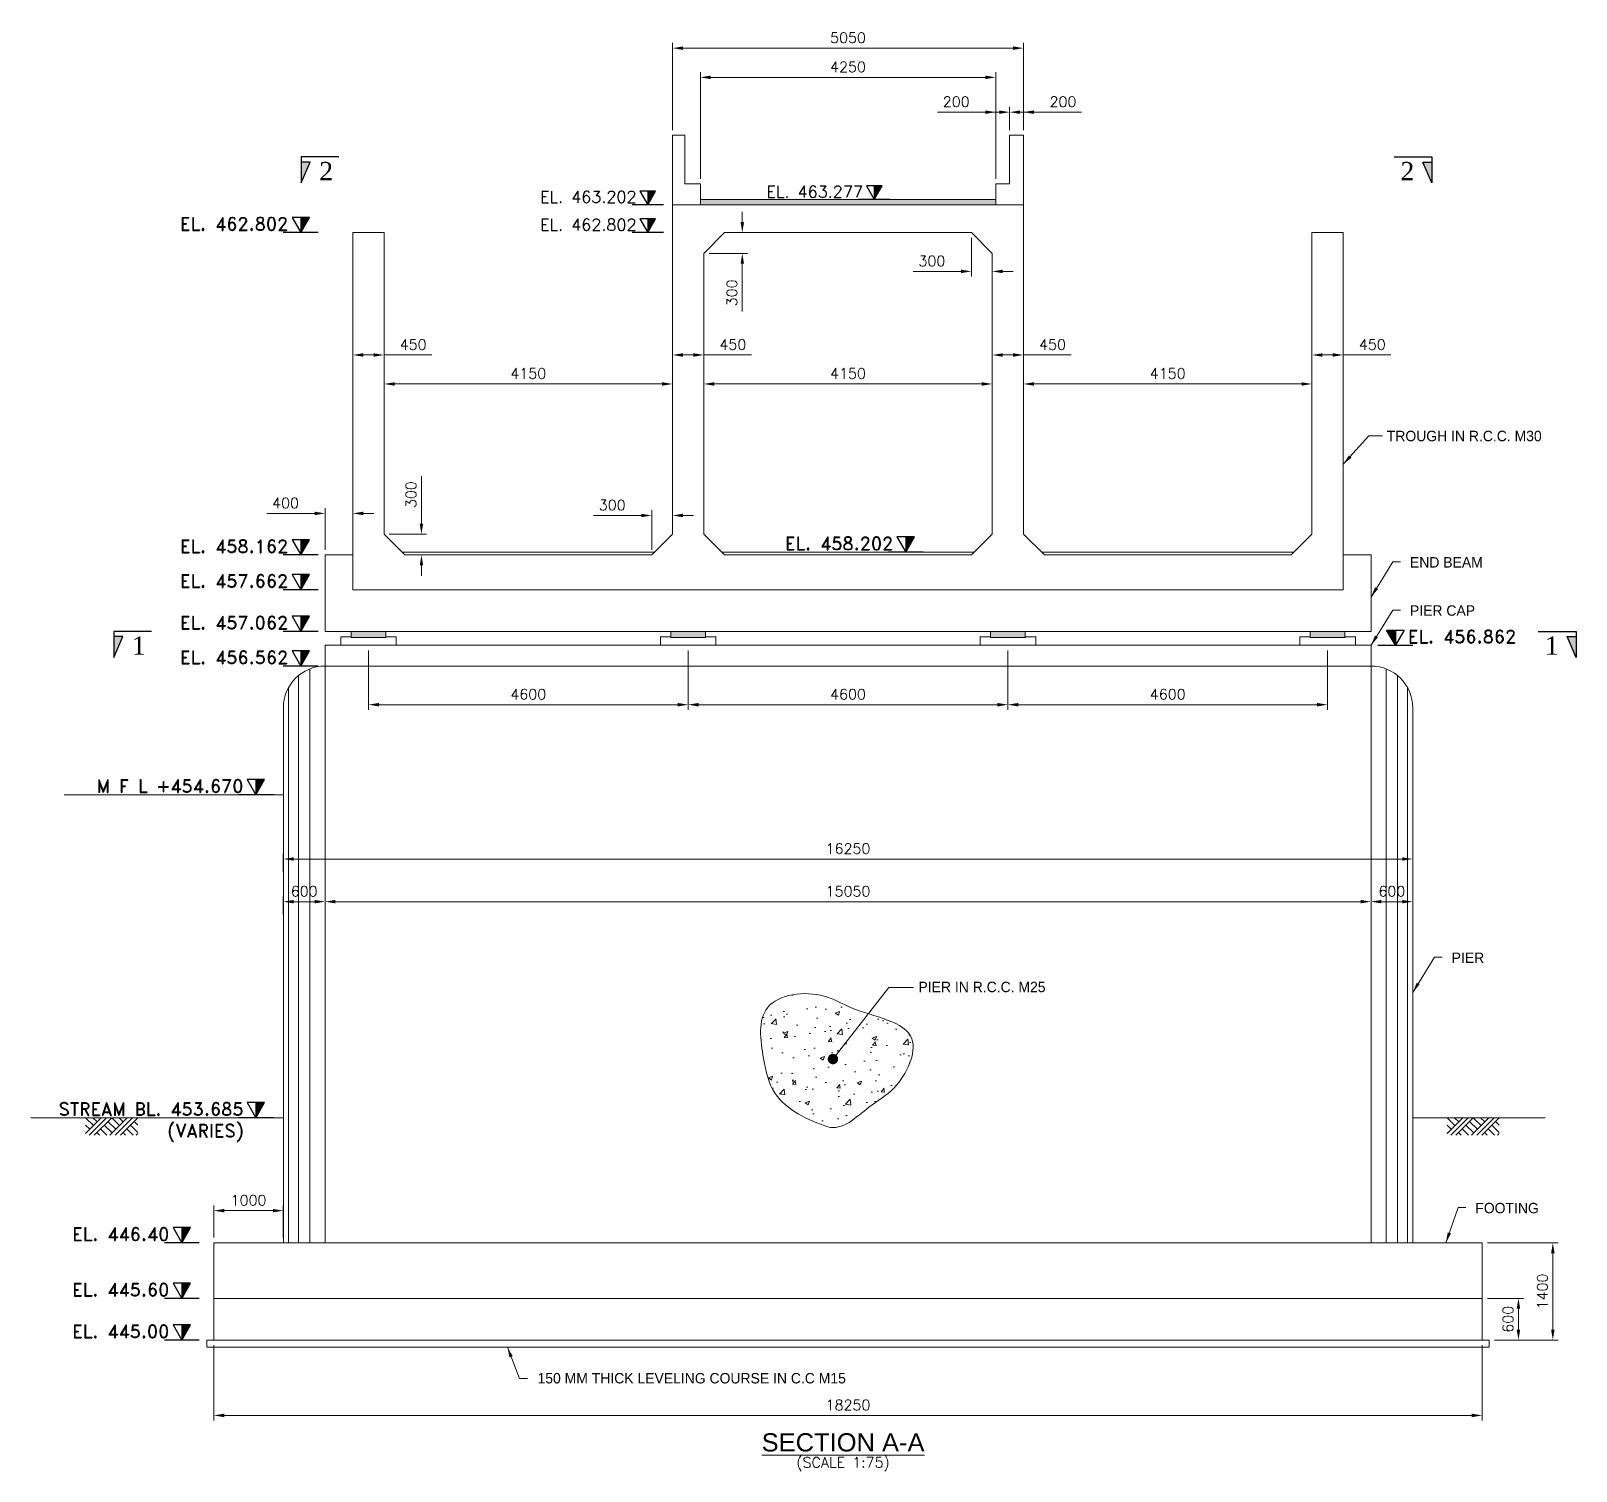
# Model space of a CAD drawing. Extents: x 2542500 to 2835796, y -294794 to -159040.
# Drawn here: x 2599923 to 2622156, y -180025 to -159296 of the extents above; entities that cross this region are included whole.
import ezdxf
from ezdxf.enums import TextEntityAlignment as Align

# ---------------------------------------------------------------- set-up
doc = ezdxf.new("R2010")
doc.units = 0
doc.header["$LTSCALE"] = 8
doc.header["$MEASUREMENT"] = 0
doc.header["$PDMODE"] = 35
doc.linetypes.add('HIDDEN', pattern=[0.375, 0.25, -0.125])
doc.layers.get('0').update_dxf_attribs({"color": 22, "linetype": 'CONTINUOUS'})
doc.layers.get('DEFPOINTS').update_dxf_attribs({"linetype": 'CONTINUOUS'})
for name, color, linetype, lineweight in [('HATCH SOLID', 253, 'CONTINUOUS', 5), ('LEVEL', 6, 'CONTINUOUS', 20), ('P.C.C', 105, 'CONTINUOUS', 9), ('R_DASHED', 183, 'HIDDEN', 9), ('R_DIMENSION', 8, 'CONTINUOUS', 15), ('R_TEXT G', 7, 'CONTINUOUS', 18), ('R_THIN LINE', 252, 'CONTINUOUS', 9), ('SEC MARK', 1, 'CONTINUOUS', 25), ('TEXT', 4, 'CONTINUOUS', 15), ('TEXT G', 7, 'CONTINUOUS', 18)]:
    doc.layers.add(name, color=color, linetype=linetype, lineweight=lineweight)
doc.layers.add('PUMP', color=4, linetype='CONTINUOUS')
doc.layers.add('R_HATCH', color=7, linetype='CONTINUOUS', lineweight=9, true_color=0xd1d1ff)
doc.styles.add('ARIEL', font='arial.ttf')
doc.styles.add('ROMANDS', font='romand.shx')
doc.styles.add('ROMANS', font='romans.shx')
doc.styles.get("Standard").update_dxf_attribs({"font": ''})
doc.styles.add('TIMES NR', font='times.ttf')
doc.styles.get('Standard').set_extended_font_data('Univers')
doc.dimstyles.new('DIM-75', dxfattribs={"dimscale": 75, "dimtxt": 2, "dimasz": 2, "dimexe": 1, "dimexo": 1, "dimgap": 1, "dimtad": 1, "dimdec": 0, "dimzin": 0, "dimdsep": 46, "dimtxsty": 'ROMANS', "dimcen": 1, "dimclrd": 256, "dimclre": 256, "dimclrt": 7, "dimadec": 0, "dimazin": 0, "dimtfac": 1, "dimtdec": 0, "dimtofl": 0, "dimtmove": 0, "dimatfit": 3, "dimfxl": 1, "dimtolj": 1, "dimtzin": 0, "dimlwd": 9, "dimlwe": 5, "dimarcsym": 0})
doc.dimstyles.new('DIM-75$0', dxfattribs={"dimscale": 75, "dimtxt": 2, "dimasz": 2, "dimexe": 1, "dimexo": 1, "dimgap": 1, "dimtad": 1, "dimdec": 0, "dimzin": 0, "dimdsep": 46, "dimtxsty": 'ROMANS', "dimcen": 1, "dimclrd": 256, "dimclre": 256, "dimclrt": 7, "dimadec": 0, "dimazin": 0, "dimtfac": 1, "dimtdec": 0, "dimtofl": 0, "dimtmove": 0, "dimatfit": 3, "dimfxl": 1, "dimtolj": 1, "dimtzin": 0, "dimlwd": 9, "dimlwe": 5, "dimarcsym": 0})

msp = doc.modelspace()

# ---------------------------------------------------------------- texts
at = {"layer": 'LEVEL', "style": 'ROMANDS'}
for s, insert, char_height, attachment_point in [('EL. 463.202', (2608637, -161601.9), 168.75, 3), ('EL. 463.277', (2611894.6, -161526.9), 168.75, 3), ('EL. 462.802', (2603625.5, -161980), 187.5, 3), ('EL. 462.802', (2608637, -162001.9), 168.75, 3), ('EL. 458.162', (2603625.5, -166620), 187.5, 3), ('EL. 458.202', (2612330.4, -166580), 187.5, 3), ('EL. 457.662', (2603625.5, -167120), 187.5, 3), ('EL. 457.062', (2603625.5, -167720), 187.5, 3), ('EL. 456.862', (2619734.7, -167920), 187.5, 1), ('EL. 456.562', (2603625.5, -168220), 187.5, 3), ('M F L +454.670', (2602981.5, -170072), 187.5, 3), ('STREAM BL. 453.685 \\P(VARIES)', (2602981.5, -174720), 187.5, 3), ('EL. 446.40', (2601914.4, -176520), 187.5, 3), ('EL. 445.60', (2601914.4, -177320), 187.5, 3), ('EL. 445.00', (2601914.4, -177920), 187.5, 3)]:
    msp.add_mtext(s, dxfattribs=dict(at, insert=insert, char_height=char_height, attachment_point=attachment_point))
at = {"layer": 'R_TEXT G', "lineweight": 13, "ltscale": 0.13, "insert": (2619432, -165051.8), "char_height": 150, "attachment_point": 1}
msp.add_mtext_dynamic_manual_height_columns('TROUGH IN R.C.C. M30', width=7963.5, gutter_width=2750, heights=[0], dxfattribs=at)
at = {"layer": 'R_TEXT G', "lineweight": 13, "ltscale": 0.13, "char_height": 150, "attachment_point": 1}
for s, insert, width in [('\\A1;END BEAM', (2619765.6, -166870), 1560.878), ('\\A1;PIER CAP', (2619765.6, -167563.8), 1560.878), ('\\A1;PIER', (2620365.6, -172561), 894.357), ('PIER IN R.C.C. M25', (2612694, -172981.5), 4439.582), ('\\A1;FOOTING', (2620705.6, -176163.8), 894.357), ('\\A1;150 MM THICK LEVELING COURSE IN C.C M15', (2607212.6, -178612.8), 6874.917)]:
    msp.add_mtext(s, dxfattribs=dict(at, insert=insert, width=width))
at = {"layer": 'TEXT', "color": 1, "lineweight": 13, "insert": (2611609, -179745.8), "char_height": 262.5, "width": 7433.008, "attachment_point": 8, "style": 'ARIEL'}
msp.add_mtext('{\\LSECTION A-A}', dxfattribs=at)
at = {"layer": 'TEXT G', "style": 'ROMANS'}
msp.add_text('(SCALE 1:75)', height=150, dxfattribs=at).set_placement((2611609, -179824.6), align=Align.TOP_CENTER)

# ---------------------------------------------------------------- blocks, each defined once
blk = doc.blocks.new('jord1')
at = {"layer": 'P.C.C'}
for p, q in [((0, 0), (1.12, -1.12)), ((2.25, 0), (0, -2.25)), ((3, 0), (0.5, -2.5)), ((1.66, -0.59), (1.06, 0)), ((3.75, 0), (1.25, -2.5)), ((6, 0), (3.5, -2.5)), ((3.75, 0), (4.87, -1.12)), ((6.75, 0), (4.25, -2.5)), ((4.81, 0), (5.4, -0.59)), ((7.5, 0), (5, -2.5)), ((5.87, 0), (5.93, -0.06)), ((0, -1.06), (0.59, -1.66)), ((0, -2.12), (0.06, -2.19)), ((1.63, -2.12), (2.01, -2.5)), ((2.16, -1.59), (3.07, -2.5)), ((2.69, -1.06), (3.81, -2.19)), ((3.22, -0.53), (4.34, -1.66)), ((5.38, -2.12), (5.76, -2.5)), ((5.91, -1.59), (6.82, -2.5)), ((6.44, -1.06), (7.5, -2.12)), ((6.97, -0.53), (7.5, -1.06)), ((7.5, -2.25), (7.25, -2.5))]:
    blk.add_line(p, q, dxfattribs=at)
blk = doc.blocks.new('A$C71181FDA')
at = {"layer": 'HATCH SOLID', "ltscale": 100}
blk.add_hatch(color=256, dxfattribs=at).paths.add_polyline_path([(948, 0), (948, 828), (474, 828)])
at = {"layer": 'SEC MARK'}
for p, q in [((0, 0), (1896, 0)), ((948, 828), (948, 0))]:
    blk.add_line(p, q, dxfattribs=at)
blk.add_lwpolyline([(948, 0), (474, 828), (1422, 828), (948, 0)], dxfattribs=at)
blk = doc.blocks.new('*D7')
at = {"layer": 'DEFPOINTS', "color": 0}
for p in [(2604555, -163700), (2605005, -163700), (2605005, -163961)]:
    blk.add_point(p, dxfattribs=at)
at = {"layer": 'R_DIMENSION', "lineweight": 5}
for p, q in [((2604555, -163775), (2604555, -164036)), ((2605005, -163775), (2605005, -164036))]:
    blk.add_line(p, q, dxfattribs=at)
at = {"layer": 'R_DIMENSION', "lineweight": 9}
for p, q in [((2604705, -163961), (2604855, -163961)), ((2605005, -163961), (2605691, -163961))]:
    blk.add_line(p, q, dxfattribs=at)
at = {"layer": 'R_DIMENSION'}
for points in [[(2604705, -163936), (2604705, -163986), (2604555, -163961)], [(2604855, -163936), (2604855, -163986), (2605005, -163961)]]:
    blk.add_solid(points, dxfattribs=at)
at = {"layer": 'R_DIMENSION', "color": 7, "insert": (2605423, -163811), "char_height": 150, "attachment_point": 5, "style": 'ROMANS'}
blk.add_mtext('\\A1;450', dxfattribs=at)
blk = doc.blocks.new('*D8')
at = {"layer": 'DEFPOINTS', "color": 0}
for p in [(2609155, -163700), (2609605, -163700), (2609605, -163961)]:
    blk.add_point(p, dxfattribs=at)
at = {"layer": 'R_DIMENSION', "lineweight": 5}
for p, q in [((2609155, -163775), (2609155, -164036)), ((2609605, -163775), (2609605, -164036))]:
    blk.add_line(p, q, dxfattribs=at)
at = {"layer": 'R_DIMENSION', "lineweight": 9}
for p, q in [((2609305, -163961), (2609455, -163961)), ((2609605, -163961), (2610291, -163961))]:
    blk.add_line(p, q, dxfattribs=at)
at = {"layer": 'R_DIMENSION'}
for points in [[(2609305, -163936), (2609305, -163986), (2609155, -163961)], [(2609455, -163936), (2609455, -163986), (2609605, -163961)]]:
    blk.add_solid(points, dxfattribs=at)
at = {"layer": 'R_DIMENSION', "color": 7, "insert": (2610023, -163811), "char_height": 150, "attachment_point": 5, "style": 'ROMANS'}
blk.add_mtext('\\A1;450', dxfattribs=at)
blk = doc.blocks.new('*D9')
at = {"layer": 'DEFPOINTS', "color": 0}
for p in [(2613755, -163700), (2614205, -163700), (2614205, -163961)]:
    blk.add_point(p, dxfattribs=at)
at = {"layer": 'R_DIMENSION', "lineweight": 5}
for p, q in [((2613755, -163775), (2613755, -164036)), ((2614205, -163775), (2614205, -164036))]:
    blk.add_line(p, q, dxfattribs=at)
at = {"layer": 'R_DIMENSION', "lineweight": 9}
for p, q in [((2613905, -163961), (2614055, -163961)), ((2614205, -163961), (2614891, -163961))]:
    blk.add_line(p, q, dxfattribs=at)
at = {"layer": 'R_DIMENSION'}
for points in [[(2613905, -163936), (2613905, -163986), (2613755, -163961)], [(2614055, -163936), (2614055, -163986), (2614205, -163961)]]:
    blk.add_solid(points, dxfattribs=at)
at = {"layer": 'R_DIMENSION', "color": 7, "insert": (2614623, -163811), "char_height": 150, "attachment_point": 5, "style": 'ROMANS'}
blk.add_mtext('\\A1;450', dxfattribs=at)
blk = doc.blocks.new('*D10')
at = {"layer": 'DEFPOINTS', "color": 0}
for p in [(2618355, -163700), (2618805, -163700), (2618805, -163961)]:
    blk.add_point(p, dxfattribs=at)
at = {"layer": 'R_DIMENSION', "lineweight": 5}
for p, q in [((2618355, -163775), (2618355, -164036)), ((2618805, -163775), (2618805, -164036))]:
    blk.add_line(p, q, dxfattribs=at)
at = {"layer": 'R_DIMENSION', "lineweight": 9}
for p, q in [((2618505, -163961), (2618655, -163961)), ((2618805, -163961), (2619491, -163961))]:
    blk.add_line(p, q, dxfattribs=at)
at = {"layer": 'R_DIMENSION'}
for points in [[(2618505, -163936), (2618505, -163986), (2618355, -163961)], [(2618655, -163936), (2618655, -163986), (2618805, -163961)]]:
    blk.add_solid(points, dxfattribs=at)
at = {"layer": 'R_DIMENSION', "color": 7, "insert": (2619223, -163811), "char_height": 150, "attachment_point": 5, "style": 'ROMANS'}
blk.add_mtext('\\A1;450', dxfattribs=at)
blk = doc.blocks.new('*D11')
at = {"layer": 'DEFPOINTS', "color": 0}
for p in [(2605005, -164117), (2609155, -164117), (2609155, -164378)]:
    blk.add_point(p, dxfattribs=at)
at = {"layer": 'R_DIMENSION', "lineweight": 5}
for p, q in [((2605005, -164192), (2605005, -164453)), ((2609155, -164192), (2609155, -164453))]:
    blk.add_line(p, q, dxfattribs=at)
at = {"layer": 'R_DIMENSION', "lineweight": 9}
blk.add_line((2605155, -164378), (2609005, -164378), dxfattribs=at)
at = {"layer": 'R_DIMENSION'}
for points in [[(2605155, -164353), (2605155, -164403), (2605005, -164378)], [(2609005, -164353), (2609005, -164403), (2609155, -164378)]]:
    blk.add_solid(points, dxfattribs=at)
at = {"layer": 'R_DIMENSION', "color": 7, "insert": (2607080, -164228), "char_height": 150, "attachment_point": 5, "style": 'ROMANS'}
blk.add_mtext('\\A1;4150', dxfattribs=at)
blk = doc.blocks.new('*D12')
at = {"layer": 'DEFPOINTS', "color": 0}
for p in [(2609605, -164117), (2613755, -164117), (2609605, -164378)]:
    blk.add_point(p, dxfattribs=at)
at = {"layer": 'R_DIMENSION', "lineweight": 5}
for p, q in [((2609605, -164192), (2609605, -164453)), ((2613755, -164192), (2613755, -164453))]:
    blk.add_line(p, q, dxfattribs=at)
at = {"layer": 'R_DIMENSION', "lineweight": 9}
blk.add_line((2613605, -164378), (2609755, -164378), dxfattribs=at)
at = {"layer": 'R_DIMENSION'}
for points in [[(2609755, -164353), (2609755, -164403), (2609605, -164378)], [(2613605, -164353), (2613605, -164403), (2613755, -164378)]]:
    blk.add_solid(points, dxfattribs=at)
at = {"layer": 'R_DIMENSION', "color": 7, "insert": (2611680, -164228), "char_height": 150, "attachment_point": 5, "style": 'ROMANS'}
blk.add_mtext('\\A1;4150', dxfattribs=at)
blk = doc.blocks.new('*D13')
at = {"layer": 'DEFPOINTS', "color": 0}
for p in [(2614205, -164117), (2618355, -164117), (2614205, -164378)]:
    blk.add_point(p, dxfattribs=at)
at = {"layer": 'R_DIMENSION', "lineweight": 5}
for p, q in [((2614205, -164192), (2614205, -164453)), ((2618355, -164192), (2618355, -164453))]:
    blk.add_line(p, q, dxfattribs=at)
at = {"layer": 'R_DIMENSION', "lineweight": 9}
blk.add_line((2618205, -164378), (2614355, -164378), dxfattribs=at)
at = {"layer": 'R_DIMENSION'}
for points in [[(2614355, -164353), (2614355, -164403), (2614205, -164378)], [(2618205, -164353), (2618205, -164403), (2618355, -164378)]]:
    blk.add_solid(points, dxfattribs=at)
at = {"layer": 'R_DIMENSION', "color": 7, "insert": (2616280, -164228), "char_height": 150, "attachment_point": 5, "style": 'ROMANS'}
blk.add_mtext('\\A1;4150', dxfattribs=at)
blk = doc.blocks.new('*D14')
at = {"layer": 'DEFPOINTS', "color": 0}
for p in [(2604155, -166241), (2604155, -166839), (2604555, -166839)]:
    blk.add_point(p, dxfattribs=at)
at = {"layer": 'R_DIMENSION', "lineweight": 9}
for p, q in [((2604005, -166241), (2603319, -166241)), ((2604705, -166241), (2604855, -166241))]:
    blk.add_line(p, q, dxfattribs=at)
at = {"layer": 'R_DIMENSION', "lineweight": 5}
for p, q in [((2604155, -166764), (2604155, -166166)), ((2604555, -166764), (2604555, -166166))]:
    blk.add_line(p, q, dxfattribs=at)
at = {"layer": 'R_DIMENSION'}
for points in [[(2604005, -166216), (2604005, -166266), (2604155, -166241)], [(2604705, -166216), (2604705, -166266), (2604555, -166241)]]:
    blk.add_solid(points, dxfattribs=at)
at = {"layer": 'R_DIMENSION', "color": 7, "insert": (2603587, -166091), "char_height": 150, "attachment_point": 5, "style": 'ROMANS'}
blk.add_mtext('\\A1;400', dxfattribs=at)
blk = doc.blocks.new('*D15')
at = {"layer": 'DEFPOINTS', "color": 0}
for p in [(2613455, -162199), (2613755, -162499), (2613455, -162758)]:
    blk.add_point(p, dxfattribs=at)
at = {"layer": 'R_DIMENSION', "lineweight": 5}
for p, q in [((2613455, -162274), (2613455, -162833)), ((2613755, -162574), (2613755, -162833))]:
    blk.add_line(p, q, dxfattribs=at)
at = {"layer": 'R_DIMENSION', "lineweight": 9}
for p, q in [((2613305, -162758), (2612619, -162758)), ((2613905, -162758), (2614055, -162758))]:
    blk.add_line(p, q, dxfattribs=at)
at = {"layer": 'R_DIMENSION'}
for points in [[(2613305, -162733), (2613305, -162783), (2613455, -162758)], [(2613905, -162733), (2613905, -162783), (2613755, -162758)]]:
    blk.add_solid(points, dxfattribs=at)
at = {"layer": 'R_DIMENSION', "color": 7, "insert": (2612887, -162608), "char_height": 150, "attachment_point": 5, "style": 'ROMANS'}
blk.add_mtext('\\A1;300', dxfattribs=at)
blk = doc.blocks.new('*D16')
at = {"layer": 'DEFPOINTS', "color": 0}
for p in [(2609905, -162199), (2609605, -162499), (2610159, -162499)]:
    blk.add_point(p, dxfattribs=at)
at = {"layer": 'R_DIMENSION', "lineweight": 9}
for p, q in [((2610159, -162049), (2610159, -161899)), ((2610159, -162649), (2610159, -163334))]:
    blk.add_line(p, q, dxfattribs=at)
at = {"layer": 'R_DIMENSION', "lineweight": 5}
for p, q in [((2609980, -162199), (2610234, -162199)), ((2609680, -162499), (2610234, -162499))]:
    blk.add_line(p, q, dxfattribs=at)
at = {"layer": 'R_DIMENSION'}
for points in [[(2610134, -162049), (2610184, -162049), (2610159, -162199)], [(2610134, -162649), (2610184, -162649), (2610159, -162499)]]:
    blk.add_solid(points, dxfattribs=at)
at = {"layer": 'R_DIMENSION', "color": 7, "insert": (2610009, -163067), "char_height": 150, "attachment_point": 5, "rotation": 90, "style": 'ROMANS'}
blk.add_mtext('\\A1;300', dxfattribs=at)
blk = doc.blocks.new('*D17')
at = {"layer": 'DEFPOINTS', "color": 0}
for p in [(2605005, -166539), (2605542, -166539), (2605305, -166839)]:
    blk.add_point(p, dxfattribs=at)
at = {"layer": 'R_DIMENSION', "lineweight": 9}
for p, q in [((2605542, -166389), (2605542, -165703)), ((2605542, -166989), (2605542, -167139))]:
    blk.add_line(p, q, dxfattribs=at)
at = {"layer": 'R_DIMENSION', "lineweight": 5}
for p, q in [((2605080, -166539), (2605617, -166539)), ((2605380, -166839), (2605617, -166839))]:
    blk.add_line(p, q, dxfattribs=at)
at = {"layer": 'R_DIMENSION'}
for points in [[(2605517, -166389), (2605567, -166389), (2605542, -166539)], [(2605517, -166989), (2605567, -166989), (2605542, -166839)]]:
    blk.add_solid(points, dxfattribs=at)
at = {"layer": 'R_DIMENSION', "color": 7, "insert": (2605392, -165971), "char_height": 150, "attachment_point": 5, "rotation": 90, "style": 'ROMANS'}
blk.add_mtext('\\A1;300', dxfattribs=at)
blk = doc.blocks.new('*D18')
at = {"layer": 'DEFPOINTS', "color": 0}
for p in [(2608855, -166271), (2609155, -166539), (2608855, -166839)]:
    blk.add_point(p, dxfattribs=at)
at = {"layer": 'R_DIMENSION', "lineweight": 9}
for p, q in [((2608705, -166271), (2608019, -166271)), ((2609305, -166271), (2609455, -166271))]:
    blk.add_line(p, q, dxfattribs=at)
at = {"layer": 'R_DIMENSION', "lineweight": 5}
for p, q in [((2608855, -166764), (2608855, -166196)), ((2609155, -166464), (2609155, -166196))]:
    blk.add_line(p, q, dxfattribs=at)
at = {"layer": 'R_DIMENSION'}
for points in [[(2608705, -166246), (2608705, -166296), (2608855, -166271)], [(2609305, -166246), (2609305, -166296), (2609155, -166271)]]:
    blk.add_solid(points, dxfattribs=at)
at = {"layer": 'R_DIMENSION', "color": 7, "insert": (2608287, -166121), "char_height": 150, "attachment_point": 5, "style": 'ROMANS'}
blk.add_mtext('\\A1;300', dxfattribs=at)
blk = doc.blocks.new('*D19')
at = {"layer": 'DEFPOINTS', "color": 0}
for p in [(2604780, -168139), (2609380, -168139), (2609380, -168994)]:
    blk.add_point(p, dxfattribs=at)
at = {"layer": 'R_DIMENSION', "lineweight": 5}
for p, q in [((2604780, -168214), (2604780, -169069)), ((2609380, -168214), (2609380, -169069))]:
    blk.add_line(p, q, dxfattribs=at)
at = {"layer": 'R_DIMENSION', "lineweight": 9}
blk.add_line((2604930, -168994), (2609230, -168994), dxfattribs=at)
at = {"layer": 'R_DIMENSION'}
for points in [[(2604930, -168969), (2604930, -169019), (2604780, -168994)], [(2609230, -168969), (2609230, -169019), (2609380, -168994)]]:
    blk.add_solid(points, dxfattribs=at)
at = {"layer": 'R_DIMENSION', "color": 7, "insert": (2607080, -168844), "char_height": 150, "attachment_point": 5, "style": 'ROMANS'}
blk.add_mtext('\\A1;4600', dxfattribs=at)
blk = doc.blocks.new('*D20')
at = {"layer": 'DEFPOINTS', "color": 0}
for p in [(2609380, -168139), (2613980, -168139), (2613980, -168994)]:
    blk.add_point(p, dxfattribs=at)
at = {"layer": 'R_DIMENSION', "lineweight": 5}
for p, q in [((2609380, -168214), (2609380, -169069)), ((2613980, -168214), (2613980, -169069))]:
    blk.add_line(p, q, dxfattribs=at)
at = {"layer": 'R_DIMENSION', "lineweight": 9}
blk.add_line((2609530, -168994), (2613830, -168994), dxfattribs=at)
at = {"layer": 'R_DIMENSION'}
for points in [[(2609530, -168969), (2609530, -169019), (2609380, -168994)], [(2613830, -168969), (2613830, -169019), (2613980, -168994)]]:
    blk.add_solid(points, dxfattribs=at)
at = {"layer": 'R_DIMENSION', "color": 7, "insert": (2611680, -168844), "char_height": 150, "attachment_point": 5, "style": 'ROMANS'}
blk.add_mtext('\\A1;4600', dxfattribs=at)
blk = doc.blocks.new('*D21')
at = {"layer": 'DEFPOINTS', "color": 0}
for p in [(2613980, -168139), (2618580, -168139), (2618580, -168994)]:
    blk.add_point(p, dxfattribs=at)
at = {"layer": 'R_DIMENSION', "lineweight": 5}
for p, q in [((2613980, -168214), (2613980, -169069)), ((2618580, -168214), (2618580, -169069))]:
    blk.add_line(p, q, dxfattribs=at)
at = {"layer": 'R_DIMENSION', "lineweight": 9}
blk.add_line((2614130, -168994), (2618430, -168994), dxfattribs=at)
at = {"layer": 'R_DIMENSION'}
for points in [[(2614130, -168969), (2614130, -169019), (2613980, -168994)], [(2618430, -168969), (2618430, -169019), (2618580, -168994)]]:
    blk.add_solid(points, dxfattribs=at)
at = {"layer": 'R_DIMENSION', "color": 7, "insert": (2616280, -168844), "char_height": 150, "attachment_point": 5, "style": 'ROMANS'}
blk.add_mtext('\\A1;4600', dxfattribs=at)
blk = doc.blocks.new('*D22')
at = {"layer": 'DEFPOINTS', "color": 0}
for p in [(2603555, -171829), (2603555, -172088), (2604155, -172088)]:
    blk.add_point(p, dxfattribs=at)
at = {"layer": 'R_DIMENSION', "lineweight": 5}
for p, q in [((2603555, -172013), (2603555, -171754)), ((2604155, -172013), (2604155, -171754))]:
    blk.add_line(p, q, dxfattribs=at)
at = {"layer": 'R_DIMENSION', "lineweight": 9}
blk.add_line((2604005, -171829), (2603705, -171829), dxfattribs=at)
at = {"layer": 'R_DIMENSION'}
for points in [[(2603705, -171804), (2603705, -171854), (2603555, -171829)], [(2604005, -171804), (2604005, -171854), (2604155, -171829)]]:
    blk.add_solid(points, dxfattribs=at)
at = {"layer": 'R_DIMENSION', "color": 7, "insert": (2603855, -171679), "char_height": 150, "attachment_point": 5, "style": 'ROMANS'}
blk.add_mtext('\\A1;600', dxfattribs=at)
blk = doc.blocks.new('*D23')
at = {"layer": 'DEFPOINTS', "color": 0}
for p in [(2619205, -171829), (2604155, -172088), (2619205, -172088)]:
    blk.add_point(p, dxfattribs=at)
at = {"layer": 'R_DIMENSION', "lineweight": 5}
for p, q in [((2604155, -172013), (2604155, -171754)), ((2619205, -172013), (2619205, -171754))]:
    blk.add_line(p, q, dxfattribs=at)
at = {"layer": 'R_DIMENSION', "lineweight": 9}
blk.add_line((2604305, -171829), (2619055, -171829), dxfattribs=at)
at = {"layer": 'R_DIMENSION'}
for points in [[(2604305, -171804), (2604305, -171854), (2604155, -171829)], [(2619055, -171804), (2619055, -171854), (2619205, -171829)]]:
    blk.add_solid(points, dxfattribs=at)
at = {"layer": 'R_DIMENSION', "color": 7, "insert": (2611680, -171679), "char_height": 150, "attachment_point": 5, "style": 'ROMANS'}
blk.add_mtext('\\A1;15050', dxfattribs=at)
blk = doc.blocks.new('*D24')
at = {"layer": 'DEFPOINTS', "color": 0}
for p in [(2619805, -171829), (2619205, -172088), (2619805, -172088)]:
    blk.add_point(p, dxfattribs=at)
at = {"layer": 'R_DIMENSION', "lineweight": 5}
for p, q in [((2619205, -172013), (2619205, -171754)), ((2619805, -172013), (2619805, -171754))]:
    blk.add_line(p, q, dxfattribs=at)
at = {"layer": 'R_DIMENSION', "lineweight": 9}
blk.add_line((2619355, -171829), (2619655, -171829), dxfattribs=at)
at = {"layer": 'R_DIMENSION'}
for points in [[(2619355, -171804), (2619355, -171854), (2619205, -171829)], [(2619655, -171804), (2619655, -171854), (2619805, -171829)]]:
    blk.add_solid(points, dxfattribs=at)
at = {"layer": 'R_DIMENSION', "color": 7, "insert": (2619505, -171679), "char_height": 150, "attachment_point": 5, "style": 'ROMANS'}
blk.add_mtext('\\A1;600', dxfattribs=at)
blk = doc.blocks.new('*D25')
at = {"layer": 'DEFPOINTS', "color": 0}
for p in [(2602555, -176276), (2602555, -176739), (2603555, -176739)]:
    blk.add_point(p, dxfattribs=at)
at = {"layer": 'R_DIMENSION', "lineweight": 5}
for p, q in [((2602555, -176664), (2602555, -176201)), ((2603555, -176664), (2603555, -176201))]:
    blk.add_line(p, q, dxfattribs=at)
at = {"layer": 'R_DIMENSION', "lineweight": 9}
blk.add_line((2603405, -176276), (2602705, -176276), dxfattribs=at)
at = {"layer": 'R_DIMENSION'}
for points in [[(2602705, -176251), (2602705, -176301), (2602555, -176276)], [(2603405, -176251), (2603405, -176301), (2603555, -176276)]]:
    blk.add_solid(points, dxfattribs=at)
at = {"layer": 'R_DIMENSION', "color": 7, "insert": (2603055, -176126), "char_height": 150, "attachment_point": 5, "style": 'ROMANS'}
blk.add_mtext('\\A1;1000', dxfattribs=at)
blk = doc.blocks.new('*D26')
at = {"layer": 'DEFPOINTS', "color": 0}
for p in [(2613805, -159965), (2609555, -161499), (2613805, -161499)]:
    blk.add_point(p, dxfattribs=at)
at = {"layer": 'R_DIMENSION', "lineweight": 5}
for p, q in [((2609555, -161424), (2609555, -159890)), ((2613805, -161424), (2613805, -159890))]:
    blk.add_line(p, q, dxfattribs=at)
at = {"layer": 'R_DIMENSION', "lineweight": 9}
blk.add_line((2609705, -159965), (2613655, -159965), dxfattribs=at)
at = {"layer": 'R_DIMENSION'}
for points in [[(2609705, -159940), (2609705, -159990), (2609555, -159965)], [(2613655, -159940), (2613655, -159990), (2613805, -159965)]]:
    blk.add_solid(points, dxfattribs=at)
at = {"layer": 'R_DIMENSION', "color": 7, "insert": (2611680, -159815), "char_height": 150, "attachment_point": 5, "style": 'ROMANS'}
blk.add_mtext('\\A1;4250', dxfattribs=at)
blk = doc.blocks.new('*D28')
at = {"layer": 'DEFPOINTS', "color": 0}
for p in [(2614205, -159545), (2609155, -160799), (2614205, -160799)]:
    blk.add_point(p, dxfattribs=at)
at = {"layer": 'R_DIMENSION', "lineweight": 5}
for p, q in [((2609155, -160724), (2609155, -159470)), ((2614205, -160724), (2614205, -159470))]:
    blk.add_line(p, q, dxfattribs=at)
at = {"layer": 'R_DIMENSION', "lineweight": 9}
blk.add_line((2609305, -159545), (2614055, -159545), dxfattribs=at)
at = {"layer": 'R_DIMENSION'}
for points in [[(2609305, -159520), (2609305, -159570), (2609155, -159545)], [(2614055, -159520), (2614055, -159570), (2614205, -159545)]]:
    blk.add_solid(points, dxfattribs=at)
at = {"layer": 'R_DIMENSION', "color": 7, "insert": (2611680, -159395), "char_height": 150, "attachment_point": 5, "style": 'ROMANS'}
blk.add_mtext('\\A1;5050', dxfattribs=at)
blk = doc.blocks.new('*D29')
at = {"layer": 'DEFPOINTS', "color": 0, "ltscale": 0.13}
for p in [(2613805, -160466), (2614005, -160799), (2613805, -161499)]:
    blk.add_point(p, dxfattribs=at)
at = {"layer": 'R_DIMENSION', "lineweight": 9, "ltscale": 0.13}
for p, q in [((2613655, -160466), (2612969, -160466)), ((2614155, -160466), (2614305, -160466))]:
    blk.add_line(p, q, dxfattribs=at)
at = {"layer": 'R_DIMENSION', "lineweight": 5, "ltscale": 0.13}
for p, q in [((2613805, -161424), (2613805, -160391)), ((2614005, -160724), (2614005, -160391))]:
    blk.add_line(p, q, dxfattribs=at)
at = {"layer": 'R_DIMENSION', "ltscale": 0.13}
for points in [[(2613655, -160441), (2613655, -160491), (2613805, -160466)], [(2614155, -160441), (2614155, -160491), (2614005, -160466)]]:
    blk.add_solid(points, dxfattribs=at)
at = {"layer": 'R_DIMENSION', "color": 7, "lineweight": 13, "ltscale": 0.13, "insert": (2613237, -160316), "char_height": 150, "attachment_point": 5, "style": 'ROMANS'}
blk.add_mtext('\\A1;200', dxfattribs=at)
blk = doc.blocks.new('*D27')
at = {"layer": 'DEFPOINTS', "color": 0, "ltscale": 0.13}
for p in [(2614205, -160466), (2614005, -160799), (2614205, -160799)]:
    blk.add_point(p, dxfattribs=at)
at = {"layer": 'R_DIMENSION', "lineweight": 9, "ltscale": 0.13}
for p, q in [((2613855, -160466), (2613705, -160466)), ((2614355, -160466), (2615041, -160466))]:
    blk.add_line(p, q, dxfattribs=at)
at = {"layer": 'R_DIMENSION', "lineweight": 5, "ltscale": 0.13}
for p, q in [((2614005, -160724), (2614005, -160391)), ((2614205, -160724), (2614205, -160391))]:
    blk.add_line(p, q, dxfattribs=at)
at = {"layer": 'R_DIMENSION', "ltscale": 0.13}
for points in [[(2613855, -160441), (2613855, -160491), (2614005, -160466)], [(2614355, -160441), (2614355, -160491), (2614205, -160466)]]:
    blk.add_solid(points, dxfattribs=at)
at = {"layer": 'R_DIMENSION', "color": 7, "lineweight": 13, "ltscale": 0.13, "insert": (2614773, -160316), "char_height": 150, "attachment_point": 5, "style": 'ROMANS'}
blk.add_mtext('\\A1;200', dxfattribs=at)
blk = doc.blocks.new('*D30')
at = {"layer": 'DEFPOINTS', "color": 0}
for p in [(2602555, -178139), (2620805, -178139), (2620805, -179223)]:
    blk.add_point(p, dxfattribs=at)
at = {"layer": 'R_DIMENSION', "lineweight": 5}
for p, q in [((2602555, -178214), (2602555, -179298)), ((2620805, -178214), (2620805, -179298))]:
    blk.add_line(p, q, dxfattribs=at)
at = {"layer": 'R_DIMENSION', "lineweight": 9}
blk.add_line((2602705, -179223), (2620655, -179223), dxfattribs=at)
at = {"layer": 'R_DIMENSION'}
for points in [[(2602705, -179198), (2602705, -179248), (2602555, -179223)], [(2620655, -179198), (2620655, -179248), (2620805, -179223)]]:
    blk.add_solid(points, dxfattribs=at)
at = {"layer": 'R_DIMENSION', "color": 7, "insert": (2611680, -179073), "char_height": 150, "attachment_point": 5, "style": 'ROMANS'}
blk.add_mtext('\\A1;18250', dxfattribs=at)
blk = doc.blocks.new('*D59')
at = {"layer": 'DEFPOINTS', "color": 0}
for p in [(2619805, -171215), (2603555, -171474), (2619805, -171474)]:
    blk.add_point(p, dxfattribs=at)
at = {"layer": 'R_DIMENSION', "lineweight": 5}
for p, q in [((2603555, -171399), (2603555, -171140)), ((2619805, -171399), (2619805, -171140))]:
    blk.add_line(p, q, dxfattribs=at)
at = {"layer": 'R_DIMENSION', "lineweight": 9}
blk.add_line((2603705, -171215), (2619655, -171215), dxfattribs=at)
at = {"layer": 'R_DIMENSION'}
for points in [[(2603705, -171190), (2603705, -171240), (2603555, -171215)], [(2619655, -171190), (2619655, -171240), (2619805, -171215)]]:
    blk.add_solid(points, dxfattribs=at)
at = {"layer": 'R_DIMENSION', "color": 7, "insert": (2611680, -171065), "char_height": 150, "attachment_point": 5, "style": 'ROMANS'}
blk.add_mtext('\\A1;16250', dxfattribs=at)
blk = doc.blocks.new('A$C6F2721C1')
at = {"layer": 'HATCH SOLID'}
blk.add_hatch(color=256, dxfattribs=at).paths.add_polyline_path([(188, 100), (362, 100), (362, 500)])
at = {"layer": 'SEC MARK'}
blk.add_lwpolyline([(-362, 0), (362, 0), (362, 500), (188, 100), (362, 100)], dxfattribs=at)
at = {"layer": 'SEC MARK', "style": 'TIMES NR'}
blk.add_attdef('SECTEXT', text='', height=350, dxfattribs=at).set_placement((-104, 275), align=Align.MIDDLE_CENTER)
blk = doc.blocks.new('*D106')
at = {"layer": 'DEFPOINTS', "color": 0}
for p in [(2620805, -177539), (2621326, -177539), (2620905, -178139)]:
    blk.add_point(p, dxfattribs=at)
at = {"layer": 'R_DIMENSION', "lineweight": 5}
for p, q in [((2620880, -177539), (2621401, -177539)), ((2620980, -178139), (2621401, -178139))]:
    blk.add_line(p, q, dxfattribs=at)
at = {"layer": 'R_DIMENSION', "lineweight": 9}
blk.add_line((2621326, -177989), (2621326, -177689), dxfattribs=at)
at = {"layer": 'R_DIMENSION'}
for points in [[(2621301, -177689), (2621351, -177689), (2621326, -177539)], [(2621301, -177989), (2621351, -177989), (2621326, -178139)]]:
    blk.add_solid(points, dxfattribs=at)
at = {"layer": 'R_DIMENSION', "color": 7, "insert": (2621176, -177839), "char_height": 150, "attachment_point": 5, "rotation": 90, "style": 'ROMANS'}
blk.add_mtext('\\A1;600', dxfattribs=at)
blk = doc.blocks.new('*D107')
at = {"layer": 'DEFPOINTS', "color": 0}
for p in [(2620805, -176739), (2621821, -176739), (2620905, -178139)]:
    blk.add_point(p, dxfattribs=at)
at = {"layer": 'R_DIMENSION', "lineweight": 5}
for p, q in [((2620880, -176739), (2621896, -176739)), ((2620980, -178139), (2621896, -178139))]:
    blk.add_line(p, q, dxfattribs=at)
at = {"layer": 'R_DIMENSION', "lineweight": 9}
blk.add_line((2621821, -177989), (2621821, -176889), dxfattribs=at)
at = {"layer": 'R_DIMENSION'}
for points in [[(2621796, -176889), (2621846, -176889), (2621821, -176739)], [(2621796, -177989), (2621846, -177989), (2621821, -178139)]]:
    blk.add_solid(points, dxfattribs=at)
at = {"layer": 'R_DIMENSION', "color": 7, "insert": (2621671, -177439), "char_height": 150, "attachment_point": 5, "rotation": 90, "style": 'ROMANS'}
blk.add_mtext('\\A1;1400', dxfattribs=at)

# ---------------------------------------------------------------- dimensions: what is measured, and where the dimension line sits
at = {"layer": 'R_DIMENSION'}
for base, p1, p2, picture, middle in [((2614205.1, -159544.9), (2609155.1, -160798.8), (2614205.1, -160798.8), '*D28', (2611680.1, -159394.9)), ((2613805.1, -159965.3), (2609555.1, -161498.8), (2613805.1, -161498.8), '*D26', (2611680.1, -159815.3)), ((2613455.1, -162758.3), (2613755.1, -162498.8), (2613455.1, -162198.8), '*D15', (2612887.2, -162608.3)), ((2605005.1, -163960.5), (2604555.1, -163699.8), (2605005.1, -163699.8), '*D7', (2605422.9, -163810.5)), ((2609605.1, -163960.5), (2609155.1, -163699.8), (2609605.1, -163699.8), '*D8', (2610022.9, -163810.5)), ((2614205.1, -163960.5), (2613755.1, -163699.8), (2614205.1, -163699.8), '*D9', (2614622.9, -163810.5)), ((2618805.1, -163960.5), (2618355.1, -163699.8), (2618805.1, -163699.8), '*D10', (2619222.9, -163810.5)), ((2609155.1, -164378), (2605005.1, -164117.3), (2609155.1, -164117.3), '*D11', (2607080.1, -164228)), ((2604155.1, -166241.5), (2604555.1, -166838.8), (2604155.1, -166838.8), '*D14', (2603587.2, -166091.5)), ((2608855.1, -166271.3), (2609155.1, -166538.8), (2608855.1, -166838.8), '*D18', (2608287.2, -166121.3)), ((2609380.1, -168994), (2604780.1, -168138.8), (2609380.1, -168138.8), '*D19', (2607080.1, -168844)), ((2603555.1, -171829), (2604155.1, -172088), (2603555.1, -172088), '*D22', (2603855.1, -171679)), ((2602555.1, -176276), (2603555.1, -176738.8), (2602555.1, -176738.8), '*D25', (2603055.1, -176126)), ((2620805.1, -179223), (2602555.1, -178138.8), (2620805.1, -178138.8), '*D30', (2611680.1, -179073))]:
    dim = msp.add_linear_dim(base=base, p1=p1, p2=p2, dimstyle='DIM-75$0', dxfattribs=at)
    dim.commit()
    dim.dimension.update_dxf_attribs({"geometry": picture, "text_midpoint": middle})
at = {"layer": 'R_DIMENSION', "lineweight": 13, "ltscale": 0.13}
for base, p2, picture, middle in [((2613805.1, -160466), (2613805.1, -161498.8), '*D29', (2613237.2, -160316)), ((2614205.1, -160466), (2614205.1, -160798.8), '*D27', (2614772.9, -160316))]:
    dim = msp.add_linear_dim(base=base, p1=(2614005.1, -160798.8), p2=p2, dimstyle='DIM-75$0', dxfattribs=at)
    dim.commit()
    dim.dimension.update_dxf_attribs({"geometry": picture, "text_midpoint": middle})
at = {"layer": 'R_DIMENSION'}
for base, p1, p2, angle, picture, middle in [((2610158.9, -162498.8), (2609905.1, -162198.8), (2609605.1, -162498.8), 90, '*D16', (2610008.9, -163066.6)), ((2609605.1, -164378), (2613755.1, -164117.3), (2609605.1, -164117.3), 180, '*D12', (2611680.1, -164228)), ((2614205.1, -164378), (2618355.1, -164117.3), (2614205.1, -164117.3), 180, '*D13', (2616280.1, -164228)), ((2605541.6, -166538.8), (2605305.1, -166838.8), (2605005.1, -166538.8), 90, '*D17', (2605391.6, -165970.9)), ((2619805.1, -171215), (2603555.1, -171474), (2619805.1, -171474), 180, '*D59', (2611680.1, -171065)), ((2619205.1, -171829), (2604155.1, -172088), (2619205.1, -172088), 180, '*D23', (2611680.1, -171679)), ((2619805.1, -171829), (2619205.1, -172088), (2619805.1, -172088), 180, '*D24', (2619505.1, -171679)), ((2621821.4, -176738.8), (2620905.1, -178138.8), (2620805.1, -176738.8), 90, '*D107', (2621671.4, -177438.8)), ((2621326.1, -177538.8), (2620905.1, -178138.8), (2620805.1, -177538.8), 90, '*D106', (2621176.1, -177838.8))]:
    dim = msp.add_linear_dim(base=base, p1=p1, p2=p2, angle=angle, dimstyle='DIM-75$0', dxfattribs=at)
    dim.commit()
    dim.dimension.update_dxf_attribs({"geometry": picture, "text_midpoint": middle})
for base, p1, p2, picture, middle in [((2613980.1, -168994), (2609380.1, -168138.8), (2613980.1, -168138.8), '*D20', (2611680.1, -168844)), ((2618580.1, -168994), (2613980.1, -168138.8), (2618580.1, -168138.8), '*D21', (2616280.1, -168844))]:
    dim = msp.add_linear_dim(base=base, p1=p1, p2=p2, dimstyle='DIM-75$0', override={"dimtmove": 1}, dxfattribs=at)
    dim.commit()
    dim.dimension.update_dxf_attribs({"geometry": picture, "text_midpoint": middle})

# ---------------------------------------------------------------- hatches: boundary and pattern name
at = {"layer": 'R_HATCH', "lineweight": 13, "ltscale": 0.13}
h = msp.add_hatch(dxfattribs=at)
h.set_pattern_fill('AR-CONC', color=256)
h.set_pattern_definition([(50, (587613.29, 188987.86), (182.184669, -15.939086), [19.05, -209.55]), (355, (587613.29, 188987.86), (-35.243421, 191.056845), [15.24, -167.640584]), (100.451445, (587628.47, 188986.53), (146.941247, 175.117752), [16.190009, -178.090245]), (46.1842, (587613.29, 189038.66), (271.07904, -42.042328), [28.575, -314.325]), (96.635558, (587635.88, 189035.16), (237.404134, 247.426125), [24.285023, -267.13561]), (351.184151, (587613.3, 189038.66), (237.404134, 247.426125), [22.859967, -251.459732]), (21, (587638.69, 189025.96), (151.614391, -102.265198), [19.05, -209.55]), (326, (587638.69, 189025.96), (61.802028, 184.187966), [15.24, -167.64]), (71.451445, (587651.32, 189017.44), (213.41642, 81.922769), [16.190009, -178.089938]), (37.5, (587613.29, 188987.86), (3.0886033, 84.5550389), [0, -165.608, 0, -170.18, 0, -168.275]), (7.5, (587613.29, 188987.86), (66.8196625, 100.180575), [0, -97.028, 0, -161.798, 0, -64.135]), (327.5, (587556.65, 188987.86), (135.5905952, -5.728744), [0, -63.5, 0, -198.12, 0, -262.89]), (317.5, (587531.25, 188987.86), (148.1291814, 25.426491), [0, -82.55, 0, -131.572, 0, -186.69])])
h.paths.add_polyline_path([(2613805.1, -161723.8), (2609555.1, -161723.8), (2609555.1, -161798.8), (2613805.1, -161798.8)])
h = msp.add_hatch(dxfattribs=at)
h.set_pattern_fill('ANGLE', color=256)
h.set_pattern_definition([(0, (1138506.5105, 67845.8764), (0, 6.985), [5.08, -1.905]), (90, (1138506.5105, 67845.8764), (-6.985, 4e-16), [5.08, -1.905])])
h.paths.add_polyline_path([(2605030.1, -168024.8), (2605030.1, -167938.8), (2604530.1, -167938.8), (2604530.1, -168024.8)])
h = msp.add_hatch(dxfattribs=at)
h.set_pattern_fill('ANGLE', color=256)
h.set_pattern_definition([(0, (1143106.5105, 67845.8764), (0, 6.985), [5.08, -1.905]), (90, (1143106.5105, 67845.8764), (-6.985, 4e-16), [5.08, -1.905])])
h.paths.add_polyline_path([(2609630.1, -168024.8), (2609630.1, -167938.8), (2609130.1, -167938.8), (2609130.1, -168024.8)])
h = msp.add_hatch(dxfattribs=at)
h.set_pattern_fill('ANGLE', color=256)
h.set_pattern_definition([(0, (1147706.5105, 67845.8764), (0, 6.985), [5.08, -1.905]), (90, (1147706.5105, 67845.8764), (-6.985, 4e-16), [5.08, -1.905])])
h.paths.add_polyline_path([(2614230.1, -168024.8), (2614230.1, -167938.8), (2613730.1, -167938.8), (2613730.1, -168024.8)])
h = msp.add_hatch(dxfattribs=at)
h.set_pattern_fill('ANGLE', color=256)
h.set_pattern_definition([(0, (1152306.5105, 67845.8764), (0, 6.985), [5.08, -1.905]), (90, (1152306.5105, 67845.8764), (-6.985, 4e-16), [5.08, -1.905])])
h.paths.add_polyline_path([(2618830.1, -168024.8), (2618830.1, -167938.8), (2618330.1, -167938.8), (2618330.1, -168024.8)])
h = msp.add_hatch(dxfattribs=at)
h.set_pattern_fill('AR-CONC', color=256, scale=3.5)
h.set_pattern_definition([(50, (1193838.63, 79786.7), (637.64634, -55.7868), [66.675, -733.425]), (355, (1193838.6, 79786.7), (-123.35197, 668.69896), [53.34, -586.74204]), (100.451445, (1193891.76, 79782.07), (514.29436, 612.91213), [56.66503, -623.31586]), (46.1842, (1193838.6, 79964.5), (948.77664, -147.14815), [100.0125, -1100.1375]), (96.63556, (1193917.7, 79952.25), (830.91447, 865.99144), [84.9976, -934.9746]), (351.18415, (1193838.6, 79964.5), (830.9145, 865.99144), [80.0099, -880.10906]), (21, (1193927.53, 79920.07), (530.65037, -357.9282), [66.675, -733.425]), (326, (1193927.5, 79920.07), (216.3071, 644.65788), [53.34, -586.74]), (71.451445, (1193971.75, 79890.24), (746.95747, 286.7297), [56.66503, -623.31478]), (37.5, (1193838.63, 79786.72), (10.81011, 295.942636), [0, -579.628, 0, -595.63, 0, -588.9625]), (7.5, (1193838.63, 79786.72), (233.86882, 350.63201), [0, -339.598, 0, -566.293, 0, -224.4725]), (327.5, (1193640.38, 79786.72), (474.567083, -20.050604), [0, -222.25, 0, -693.42, 0, -920.115]), (317.5, (1193551.5, 79786.7), (518.45213, 88.99272), [0, -288.925, 0, -460.502, 0, -653.415])])
edge = h.paths.add_edge_path()
edge.add_spline(control_points=[(2611390.8, -175067.8), (2611106.4, -174976.7), (2610604.7, -174741.1), (2610443.1, -174037.8), (2610341, -173197.8), (2611256.8, -173087.9), (2611846.5, -173462.9), (2612857.1, -173587.9), (2612436.4, -174515), (2611935, -174782), (2611598.2, -175134.3), (2611390.8, -175067.8)], knot_values=[0, 0, 0, 0, 895.9806726, 1428.4151803, 2160.0970093, 2991.9525306, 3419.7471065, 4399.4791139, 5145.1132861, 5605.6407821, 6258.8849732, 6258.8849732, 6258.8849732, 6258.8849732], degree=3, periodic=0)

# ---------------------------------------------------------------- linework, layer by layer
at = {"lineweight": 13, "ltscale": 0.13}
for p, q in [((2609155.1, -161798.8), (2614205.1, -161798.8)), ((2609555.1, -161723.8), (2613805.1, -161723.8)), ((2604155.1, -167938.8), (2604155.1, -166838.8)), ((2604555.1, -166838.8), (2604155.1, -166838.8)), ((2618805.1, -166838.8), (2619205.1, -166838.8)), ((2619205.1, -167938.8), (2619205.1, -166838.8)), ((2619205.1, -167938.8), (2604155.1, -167938.8)), ((2604380.1, -168018.8), (2604380.1, -168138.8)), ((2604524.1, -168018.8), (2604380.1, -168018.8)), ((2604524.1, -168018.8), (2604530.1, -168024.8)), ((2604530.1, -168024.8), (2604530.1, -167938.8)), ((2604530.1, -167938.8), (2605030.1, -167938.8)), ((2604530.1, -168024.8), (2605030.1, -168024.8)), ((2605030.1, -167938.8), (2605030.1, -168024.8)), ((2605036.1, -168018.8), (2605030.1, -168024.8)), ((2605036.1, -168018.8), (2605180.1, -168018.8)), ((2605180.1, -168138.8), (2605180.1, -168018.8)), ((2608980.1, -168018.8), (2608980.1, -168138.8)), ((2609124.1, -168018.8), (2608980.1, -168018.8)), ((2609124.1, -168018.8), (2609130.1, -168024.8)), ((2609130.1, -168024.8), (2609130.1, -167938.8)), ((2609130.1, -167938.8), (2609630.1, -167938.8)), ((2609130.1, -168024.8), (2609630.1, -168024.8)), ((2609630.1, -167938.8), (2609630.1, -168024.8)), ((2609636.1, -168018.8), (2609630.1, -168024.8)), ((2609636.1, -168018.8), (2609780.1, -168018.8)), ((2609780.1, -168138.8), (2609780.1, -168018.8)), ((2613580.1, -168018.8), (2613580.1, -168138.8)), ((2613724.1, -168018.8), (2613580.1, -168018.8)), ((2613724.1, -168018.8), (2613730.1, -168024.8)), ((2613730.1, -168024.8), (2613730.1, -167938.8)), ((2613730.1, -167938.8), (2614230.1, -167938.8)), ((2613730.1, -168024.8), (2614230.1, -168024.8)), ((2614230.1, -167938.8), (2614230.1, -168024.8)), ((2614236.1, -168018.8), (2614230.1, -168024.8)), ((2614236.1, -168018.8), (2614380.1, -168018.8)), ((2614380.1, -168138.8), (2614380.1, -168018.8)), ((2618180.1, -168018.8), (2618180.1, -168138.8)), ((2618324.1, -168018.8), (2618180.1, -168018.8)), ((2618324.1, -168018.8), (2618330.1, -168024.8)), ((2618330.1, -168024.8), (2618330.1, -167938.8)), ((2618330.1, -167938.8), (2618830.1, -167938.8)), ((2618330.1, -168024.8), (2618830.1, -168024.8)), ((2618830.1, -167938.8), (2618830.1, -168024.8)), ((2618836.1, -168018.8), (2618830.1, -168024.8)), ((2618836.1, -168018.8), (2618980.1, -168018.8)), ((2618980.1, -168138.8), (2618980.1, -168018.8)), ((2619205.1, -168138.8), (2604155.1, -168138.8)), ((2604155.1, -168138.8), (2604155.1, -168438.8)), ((2604380.1, -168138.8), (2605180.1, -168138.8)), ((2608980.1, -168138.8), (2609780.1, -168138.8)), ((2613580.1, -168138.8), (2614380.1, -168138.8)), ((2618180.1, -168138.8), (2618980.1, -168138.8)), ((2619205.1, -168138.8), (2619205.1, -168438.8)), ((2604155.1, -168438.8), (2604155.1, -176738.8)), ((2619205.1, -168438.8), (2604155.1, -168438.8)), ((2619205.1, -168438.8), (2619205.1, -176738.8)), ((2603555.1, -169038.8), (2603555.1, -176738.8)), ((2619805.1, -169038.8), (2619805.1, -176738.8)), ((2603555.1, -174938.8), (2599923.1, -174938.8)), ((2619805.1, -174938.8), (2621709.6, -174938.8)), ((2620805.1, -176738.8), (2602555.1, -176738.8)), ((2602555.1, -176738.8), (2602555.1, -178138.8)), ((2620805.1, -176738.8), (2620805.1, -178138.8)), ((2620805.1, -177538.8), (2602555.1, -177538.8)), ((2620805.1, -178138.8), (2602555.1, -178138.8))]:
    msp.add_line(p, q, dxfattribs=at)
at = {"lineweight": 13, "ltscale": 0.13, "flags": 128}
for points in [[(2609555.1, -161798.8), (2609555.1, -161498.8), (2609330.1, -161498.8), (2609330.1, -160798.8), (2609155.1, -160798.8), (2609155.1, -161798.8)], [(2613805.1, -161798.8), (2613805.1, -161498.8), (2614005.1, -161498.8), (2614005.1, -160798.8), (2614205.1, -160798.8), (2614205.1, -161798.8)], [(2609155.1, -161798.8), (2609155.1, -166538.8), (2608855.1, -166838.8), (2605305.1, -166838.8), (2605005.1, -166538.8), (2605005.1, -162198.8), (2604555.1, -162198.8), (2604555.1, -167338.8), (2618805.1, -167338.8), (2618805.1, -162198.8), (2618355.1, -162198.8), (2618355.1, -166538.8), (2618055.1, -166838.8), (2614505.1, -166838.8), (2614205.1, -166538.8), (2614205.1, -161798.8)], [(2613755.1, -166538.8), (2613755.1, -162498.8), (2613455.1, -162198.8), (2609905.1, -162198.8), (2609605.1, -162498.8), (2609605.1, -166538.8), (2609905.1, -166838.8), (2613455.1, -166838.8), (2613755.1, -166538.8)], [(2608895.1, -166798.8), (2605265.1, -166798.8)], [(2613495.1, -166798.8), (2609865.1, -166798.8)], [(2618095.1, -166798.8), (2614465.1, -166798.8)]]:
    msp.add_lwpolyline(points, dxfattribs=at)
at = {"lineweight": 13, "ltscale": 0.13}
for centre, start, end in [((2604155.1, -169038.8), 90, 180), ((2619205.1, -169038.8), 0, 90)]:
    msp.add_arc(centre, 600, start, end, dxfattribs=at)
at = {"lineweight": 13, "ltscale": 0.13, "start_tangent": (-0.9522802, 0.305225), "end_tangent": (-0.9522802, 0.305225)}
msp.add_spline([(2611390.8, -175067.8), (2610632.4, -174590.8), (2610463.8, -174085.8), (2610520, -173356.3), (2611334.7, -173187.9), (2611727.9, -173356.3), (2612598.8, -173805.2), (2612345.9, -174506.7), (2611980.8, -174787.2), (2611390.8, -175067.8)], degree=3, dxfattribs=at)
at = {"layer": 'P.C.C'}
for p, q in [((2603935.1, -168480.6), (2603935.1, -176738.8)), ((2619425.1, -168480.6), (2619425.1, -176738.8)), ((2603775.1, -168574.5), (2603775.1, -176738.8)), ((2619585.1, -168574.5), (2619585.1, -176738.8)), ((2603630.1, -168748.3), (2603630.1, -176738.8)), ((2619730.1, -168748.3), (2619730.1, -176738.8))]:
    msp.add_line(p, q, dxfattribs=at)
msp.add_lwpolyline([(2602455.1, -178138.8), (2620905.1, -178138.8), (2620905.1, -178238.8), (2602455.1, -178238.8)], close=True, dxfattribs=at)
at = {"layer": 'R_DASHED'}
msp.add_line((2603555.1, -170290.8), (2600404, -170290.8), dxfattribs=at)

# ---------------------------------------------------------------- block references
at = {"layer": 'HATCH SOLID'}
ref = msp.add_blockref('A$C6F2721C1', (2604083.9, -161109.1), dxfattribs=dict(at, xscale=0.75, yscale=0.75, zscale=0.75, rotation=180))
ref.add_attrib('SECTEXT', '2', dxfattribs={"layer": 'SEC MARK', "height": 262.5, "style": 'TIMES NR'}).set_placement((2604171.5, -161314), align=Align.MIDDLE_CENTER)
ref = msp.add_blockref('A$C6F2721C1', (2619808.6, -161109.1), dxfattribs=dict(at, xscale=-0.75, yscale=0.75, zscale=0.75, rotation=180))
ref.add_attrib('SECTEXT', '2', dxfattribs={"layer": 'SEC MARK', "height": 262.5, "style": 'TIMES NR'}).set_placement((2619728.4, -161314), align=Align.MIDDLE_CENTER)
ref = msp.add_blockref('A$C6F2721C1', (2601386.1, -167938.8), dxfattribs=dict(at, xscale=0.75, yscale=0.75, zscale=0.75, rotation=180))
ref.add_attrib('SECTEXT', '1', dxfattribs={"layer": 'SEC MARK', "height": 262.5, "style": 'TIMES NR'}).set_placement((2601473.7, -168143.7), align=Align.MIDDLE_CENTER)
ref = msp.add_blockref('A$C6F2721C1', (2621883.8, -167938.8), dxfattribs=dict(at, xscale=-0.75, yscale=0.75, zscale=0.75, rotation=180))
ref.add_attrib('SECTEXT', '1', dxfattribs={"layer": 'SEC MARK', "height": 262.5, "style": 'TIMES NR'}).set_placement((2621803.6, -168143.7), align=Align.MIDDLE_CENTER)
at = {"layer": 'PUMP'}
for p, xscale, yscale, zscale in [((2609024, -161798.8), -0.2377709651479326, 0.2377709651479326, 0.2377709651479326), ((2612281.6, -161723.8), -0.2377709651479326, 0.2377709651479326, 0.2377709651479326), ((2604055.5, -162198.8), -0.2641899612754806, 0.2641899612754806, 0.2641899612754806), ((2609024, -162198.8), -0.2377709651479326, 0.2377709651479326, 0.2377709651479326), ((2604055.5, -166838.8), -0.2641899612754806, 0.2641899612754806, 0.2641899612754806), ((2612760.3, -166798.8), -0.2641899612754806, 0.2641899612754806, 0.2641899612754806), ((2604055.5, -167338.8), -0.2641899612754806, 0.2641899612754806, 0.2641899612754806), ((2604055.5, -167938.8), -0.2641899612754806, 0.2641899612754806, 0.2641899612754806), ((2619304.8, -168138.8), 0.2641899612754806, 0.2641899612754806, 0.2641899612754806), ((2604055.5, -168438.8), -0.2641899612754806, 0.2641899612754806, 0.2641899612754806), ((2603411.4, -170290.8), -0.2641899612754806, 0.2641899612754806, 0.2641899612754806), ((2603411.4, -174938.8), -0.2641899612754806, 0.2641899612754806, 0.2641899612754806), ((2602344.3, -176738.8), -0.2641899612754806, 0.2641899612754806, 0.2641899612754806), ((2602344.3, -177538.8), -0.2641899612754806, 0.2641899612754806, 0.2641899612754806), ((2602344.3, -178138.8), -0.2641899612754806, 0.2641899612754806, 0.2641899612754806)]:
    msp.add_blockref('A$C71181FDA', p, dxfattribs=dict(at, xscale=xscale, yscale=yscale, zscale=zscale))
at = {"layer": 'R_THIN LINE', "xscale": 100, "yscale": 100, "zscale": 100}
for p in [(2600710.3, -174938.8), (2620301.1, -174938.8)]:
    msp.add_blockref('jord1', p, dxfattribs=at)

msp.set_redraw_order([(e.dxf.handle, doc.entitydb.next_handle()) for e in msp.query("TEXT MTEXT ATTDEF DIMENSION ARC_DIMENSION")])  # texts and dimensions are drawn at this point

# ---------------------------------------------------------------- leaders
at = {"layer": 'R_DIMENSION'}
for points, override in [([(2618805.1, -165533.6), (2619174.3, -165123.7), (2619369.7, -165123.7)], {"dimgap": 1, "dimtad": 0}), ([(2611463, -174094), (2612266.8, -173062.8), (2612621.8, -173062.8)], {"dimldrblk": 'Dot'})]:
    msp.add_leader(points, dimstyle='DIM-75', override=override, dxfattribs=at)
at = {"layer": 'R_DIMENSION', "lineweight": 13, "ltscale": 0.13}
for points in [[(2619205.1, -167445), (2619516.8, -166938.8), (2619630, -166938.8)], [(2619205.1, -168138.8), (2619516.8, -167632.6), (2619630, -167632.6)], [(2619805.1, -173136), (2620116.8, -172629.8), (2620230, -172629.8)], [(2620283, -176738.8), (2620456.7, -176232.6), (2620570, -176232.6)], [(2606779, -178238.8), (2606952.7, -178690.6), (2607066, -178690.6)]]:
    msp.add_leader(points, dimstyle='DIM-75', dxfattribs=at)

doc.saveas('drawing.dxf')
